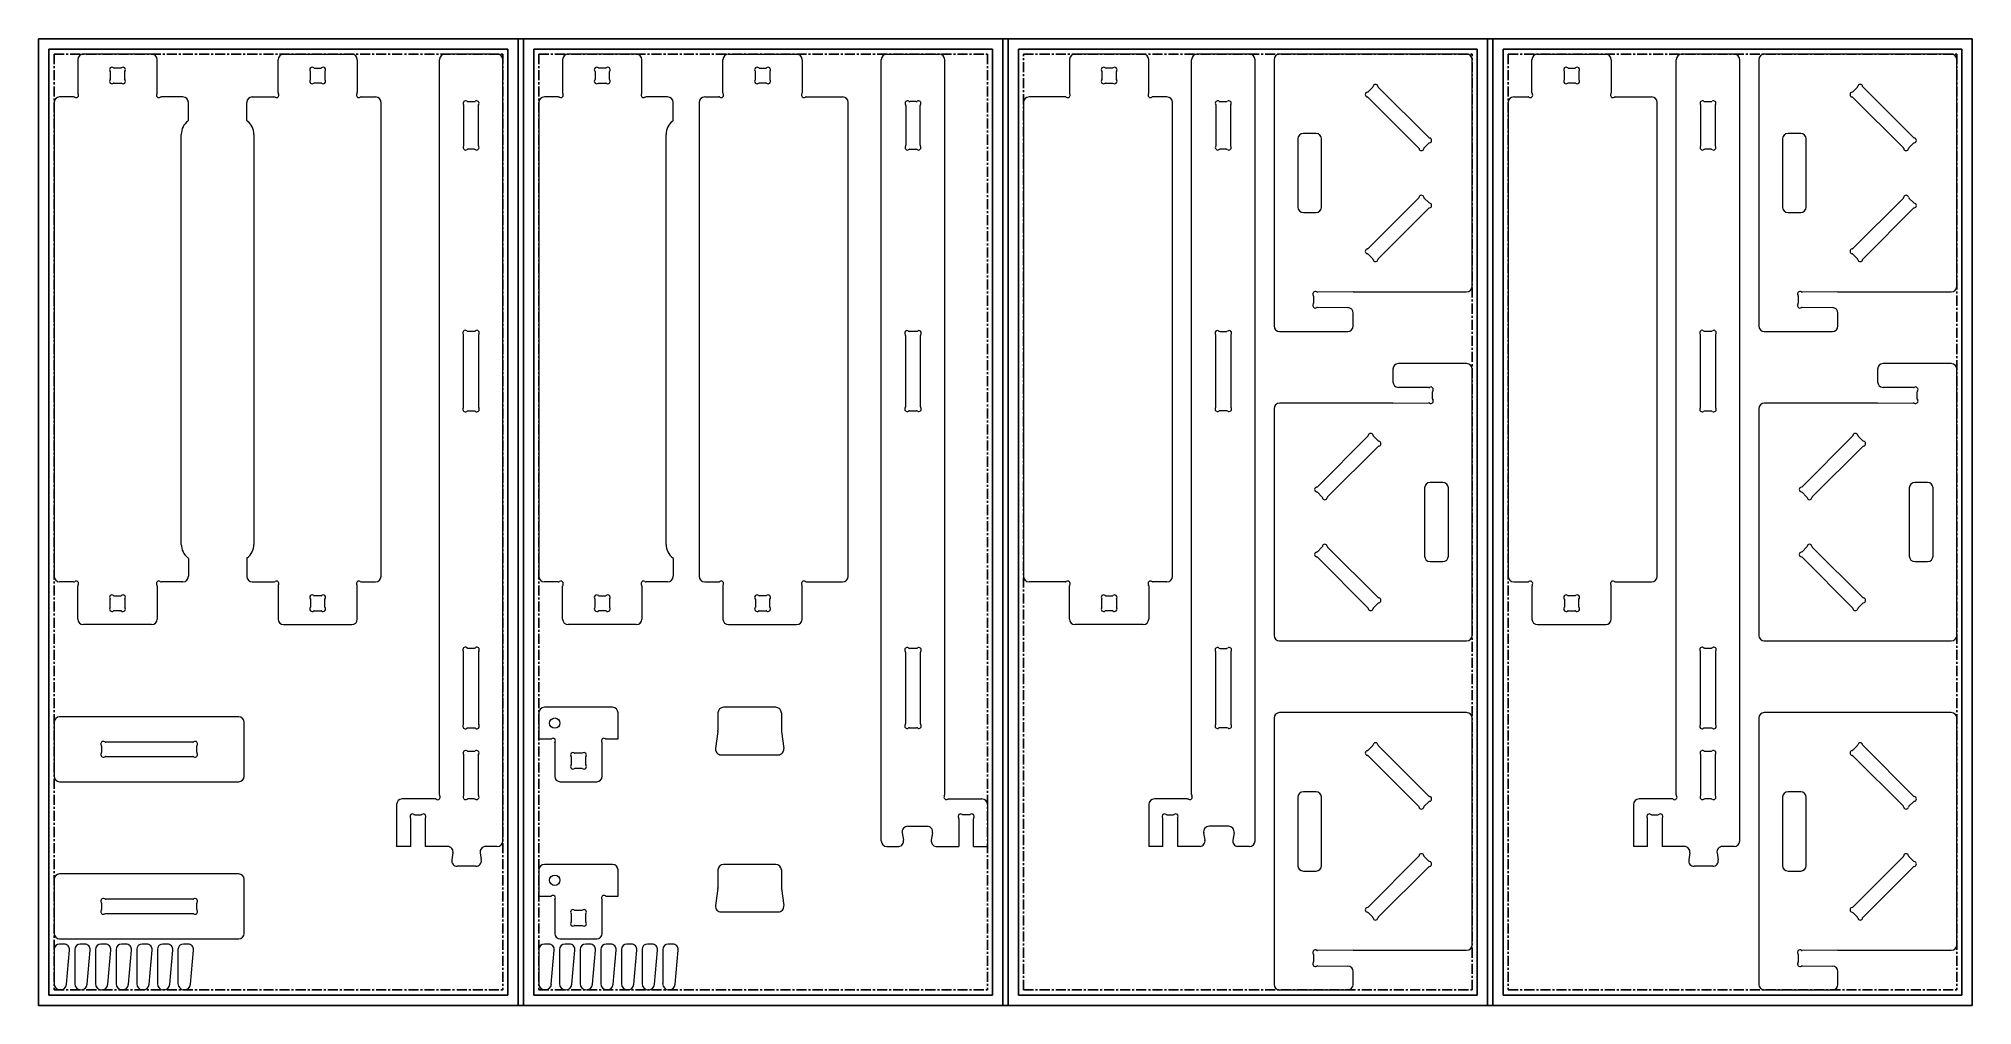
# Model space of a CAD drawing. Header units: millimetres. Extents: x 0 to 2440, y 0 to 1220.
import ezdxf

# ---------------------------------------------------------------- set-up
doc = ezdxf.new("R2010")
doc.units = ezdxf.units.MM
doc.linetypes.add('CENTERX2', pattern=[20.32, 12.7, -2.54, 2.54, -2.54])

msp = doc.modelspace()

# ---------------------------------------------------------------- linework, layer by layer
at = {"color": 7, "linetype": 'Continuous'}
for p, q in [((-0.1, 0), (-0.1, 1220)), ((-0.1, 1220), (605.1, 1220)), ((605.1, 0), (605.1, 1220)), ((611.6, 0), (611.6, 1220)), ((611.6, 1220), (1216.7, 1220)), ((1216.7, 0), (1216.7, 1220)), ((1223.2, 0), (1223.2, 1220)), ((1223.2, 1220), (1828.3, 1220)), ((1828.3, 0), (1828.3, 1220)), ((1834.8, 0), (1834.8, 1220)), ((1834.8, 1220), (2439.9, 1220)), ((2439.9, 0), (2439.9, 1220)), ((12.9, 1207), (592.1, 1207)), ((12.9, 1207), (12.9, 13)), ((592.1, 1207), (592.1, 13)), ((624.6, 1207), (1203.7, 1207)), ((624.6, 1207), (624.6, 13)), ((1203.7, 1207), (1203.7, 13)), ((1236.2, 13), (1236.2, 1207)), ((1236.2, 1207), (1815.3, 1207)), ((1815.3, 13), (1815.3, 1207)), ((1847.8, 1207), (2426.9, 1207)), ((1847.8, 1207), (1847.8, 13)), ((2426.9, 1207), (2426.9, 13)), ((-0.1, 0), (12.9, 0)), ((12.9, 13), (592.1, 13)), ((12.9, 0), (592.1, 0)), ((592.1, 0), (605.1, 0)), ((611.6, 0), (624.6, 0)), ((624.6, 13), (1203.7, 13)), ((624.6, 0), (1203.7, 0)), ((1203.7, 0), (1216.7, 0)), ((1223.2, 0), (1236.2, 0)), ((1236.2, 13), (1815.3, 13)), ((1236.2, 0), (1815.3, 0)), ((1815.3, 0), (1828.3, 0)), ((1834.8, 0), (1847.8, 0)), ((1847.8, 13), (2426.9, 13)), ((1847.8, 0), (2426.9, 0)), ((2426.9, 0), (2439.9, 0))]:
    msp.add_line(p, q, dxfattribs=at)
at = {"color": 7, "linetype": 'Continuous', "lineweight": 15}
for p, q in [((605.1, 1220), (-0.1, 1220)), ((-0.1, 1220), (-0.1, 0)), ((605.1, 0), (605.1, 1220)), ((611.6, 1220), (611.6, 0)), ((1216.7, 1220), (611.6, 1220)), ((1216.7, 0), (1216.7, 1220)), ((1223.2, 1220), (1223.2, 0)), ((1828.3, 1220), (1223.2, 1220)), ((1828.3, 0), (1828.3, 1220)), ((1834.8, 1220), (1834.8, 0)), ((2439.9, 1220), (1834.8, 1220)), ((2439.9, 0), (2439.9, 1220)), ((592.1, 1207), (12.9, 1207)), ((12.9, 1207), (12.9, 13)), ((142.4, 1200.5), (56.4, 1200.5)), ((309, 1200.5), (395, 1200.5)), ((578.6, 1200.5), (512.6, 1200.5)), ((592.1, 13), (592.1, 1207)), ((1203.7, 1207), (624.6, 1207)), ((624.6, 1207), (624.6, 13)), ((754.1, 1200.5), (668.1, 1200.5)), ((870.4, 1200.5), (956.4, 1200.5)), ((1070.2, 1200.5), (1136.2, 1200.5)), ((1203.7, 13), (1203.7, 1207)), ((1815.3, 1207), (1236.2, 1207)), ((1236.2, 1207), (1236.2, 13)), ((1393.7, 1200.5), (1307.7, 1200.5)), ((1527.8, 1200.5), (1461.8, 1200.5)), ((1801.8, 1200.5), (1565.8, 1200.5)), ((1815.3, 13), (1815.3, 1207)), ((2426.9, 1207), (1847.8, 1207)), ((1847.8, 1207), (1847.8, 13)), ((1891.3, 1200.5), (1977.3, 1200.5)), ((2139.4, 1200.5), (2073.4, 1200.5)), ((2413.4, 1200.5), (2177.4, 1200.5)), ((2426.9, 13), (2426.9, 1207)), ((49.4, 1193.5), (49.4, 1152)), ((90.3, 1178.5), (90.3, 1168.6)), ((104, 1183), (94.9, 1183)), ((108.5, 1168.6), (108.5, 1178.5)), ((149.4, 1152), (149.4, 1193.5)), ((302, 1152), (302, 1193.5)), ((342.9, 1168.6), (342.9, 1178.5)), ((347.5, 1183), (356.5, 1183)), ((361.1, 1178.5), (361.1, 1168.6)), ((402, 1193.5), (402, 1152)), ((505.6, 265.5), (505.6, 1193.5)), ((585.6, 207.5), (585.6, 1193.5)), ((661.1, 1193.5), (661.1, 1152)), ((702, 1178.5), (702, 1168.6)), ((715.6, 1183), (706.5, 1183)), ((720.2, 1168.6), (720.2, 1178.5)), ((761.1, 1152), (761.1, 1193.5)), ((863.4, 1151.5), (863.4, 1193.5)), ((904.3, 1168.6), (904.3, 1178.5)), ((908.9, 1183), (917.9, 1183)), ((922.5, 1178.5), (922.5, 1168.6)), ((963.4, 1193.5), (963.4, 1151.5)), ((1063.2, 207.5), (1063.2, 1193.5)), ((1143.2, 266), (1143.2, 1193.5)), ((1300.7, 1193.5), (1300.7, 1151.5)), ((1341.6, 1178.5), (1341.6, 1168.6)), ((1355.2, 1183), (1346.2, 1183)), ((1359.8, 1168.6), (1359.8, 1178.5)), ((1400.7, 1151.5), (1400.7, 1193.5)), ((1454.8, 266), (1454.8, 1193.5)), ((1534.8, 207.5), (1534.8, 1193.5)), ((1558.8, 1193.5), (1558.8, 857.5)), ((1808.8, 907.5), (1808.8, 1193.5)), ((1884.3, 1151.5), (1884.3, 1193.5)), ((1925.2, 1168.6), (1925.2, 1178.5)), ((1929.8, 1183), (1938.8, 1183)), ((1943.4, 1178.5), (1943.4, 1168.6)), ((1984.3, 1193.5), (1984.3, 1151.5)), ((2066.4, 265.5), (2066.4, 1193.5)), ((2146.4, 207.5), (2146.4, 1193.5)), ((2170.4, 1193.5), (2170.4, 857.5)), ((2420.4, 907.5), (2420.4, 1193.5)), ((94.9, 1164), (104, 1164)), ((356.5, 1164), (347.5, 1164)), ((706.5, 1164), (715.6, 1164)), ((917.9, 1164), (908.9, 1164)), ((1346.2, 1164), (1355.2, 1164)), ((1683.3, 1158.8), (1677.5, 1153.1)), ((1754.1, 1095.1), (1690.4, 1158.8)), ((1938.8, 1164), (1929.8, 1164)), ((2294.9, 1158.8), (2289.1, 1153.1)), ((2365.7, 1095.1), (2302, 1158.8)), ((19.4, 1139.5), (19.4, 541.5)), ((44, 1146.5), (26.4, 1146.5)), ((181.9, 1146.5), (154.9, 1146.5)), ((188.9, 1117.3), (188.9, 1139.5)), ((262.5, 1117.3), (262.5, 1139.5)), ((269.5, 1146.5), (296.6, 1146.5)), ((407.4, 1146.5), (425, 1146.5)), ((432, 541.5), (432, 1139.5)), ((536.5, 1085.5), (536.5, 1135.6)), ((541.5, 1140.6), (549.6, 1140.6)), ((554.7, 1135.6), (554.7, 1085.5)), ((631.1, 1139.5), (631.1, 541.5)), ((655.6, 1146.5), (638.1, 1146.5)), ((793.6, 1146.5), (766.5, 1146.5)), ((800.6, 1117.3), (800.6, 1139.5)), ((833.4, 1139.5), (833.4, 541.5)), ((840.4, 1146.5), (858.4, 1146.5)), ((968.3, 1146.5), (1014.4, 1146.5)), ((1021.4, 541.5), (1021.4, 1139.5)), ((1094.1, 1135.6), (1094.1, 1085.5)), ((1107.3, 1140.6), (1099.1, 1140.6)), ((1112.3, 1085.5), (1112.3, 1135.6)), ((1242.7, 1139.5), (1242.7, 541.5)), ((1295.7, 1146.5), (1249.7, 1146.5)), ((1423.7, 1146.5), (1405.6, 1146.5)), ((1430.7, 541.5), (1430.7, 1139.5)), ((1485.7, 1085.5), (1485.7, 1135.6)), ((1490.7, 1140.6), (1498.8, 1140.6)), ((1503.9, 1135.6), (1503.9, 1085.5)), ((1677.5, 1146), (1741.2, 1082.2)), ((1854.3, 1139.5), (1854.3, 541.5)), ((1861.3, 1146.5), (1879.4, 1146.5)), ((1989.3, 1146.5), (2035.3, 1146.5)), ((2042.3, 541.5), (2042.3, 1139.5)), ((2097.3, 1085.5), (2097.3, 1135.6)), ((2102.3, 1140.6), (2110.4, 1140.6)), ((2115.5, 1135.6), (2115.5, 1085.5)), ((2289.1, 1146), (2352.9, 1082.2)), ((179.9, 581.8), (179.9, 1099.3)), ((271.5, 1099.3), (271.5, 581.8)), ((791.6, 581.8), (791.6, 1099.3)), ((1611.8, 1100.5), (1595.8, 1100.5)), ((2223.4, 1100.5), (2207.4, 1100.5)), ((549.6, 1080.4), (541.5, 1080.4)), ((1099.1, 1080.4), (1107.3, 1080.4)), ((1498.8, 1080.4), (1490.7, 1080.4)), ((1588.8, 1093.5), (1588.8, 1007.5)), ((1618.8, 1007.5), (1618.8, 1093.5)), ((1748.4, 1082.2), (1754.1, 1088)), ((2110.4, 1080.4), (2102.3, 1080.4)), ((2200.4, 1093.5), (2200.4, 1007.5)), ((2230.4, 1007.5), (2230.4, 1093.5)), ((2360, 1082.2), (2365.7, 1088)), ((1595.8, 1000.5), (1611.8, 1000.5)), ((1741.2, 1018.8), (1677.5, 955.1)), ((1690.4, 942.2), (1754.1, 1006)), ((1754.1, 1013.1), (1748.4, 1018.8)), ((2207.4, 1000.5), (2223.4, 1000.5)), ((2352.9, 1018.8), (2289.1, 955.1)), ((2302, 942.2), (2365.7, 1006)), ((2365.7, 1013.1), (2360, 1018.8)), ((1677.5, 948), (1683.3, 942.2)), ((2289.1, 948), (2294.9, 942.2)), ((1608.7, 895), (1608.7, 886.1)), ((1658.8, 900.5), (1613.7, 900.1)), ((1613.7, 881), (1651.9, 880.6)), ((1658.8, 900.5), (1801.8, 900.5)), ((2220.3, 895), (2220.3, 886.1)), ((2270.4, 900.5), (2225.3, 900.1)), ((2225.3, 881), (2263.5, 880.6)), ((2270.4, 900.5), (2413.4, 900.5)), ((1658.8, 857.5), (1658.8, 873.6)), ((2270.4, 857.5), (2270.4, 873.6)), ((536.1, 755.1), (536.1, 846)), ((541.1, 851), (550, 851)), ((555.1, 846), (555.1, 755.1)), ((1093.7, 845.6), (1093.7, 755.5)), ((1107.7, 850.6), (1098.7, 850.6)), ((1112.7, 755.5), (1112.7, 845.6)), ((1485.3, 755.5), (1485.3, 845.6)), ((1490.3, 850.6), (1499.2, 850.6)), ((1504.3, 845.6), (1504.3, 755.5)), ((1565.8, 850.5), (1651.8, 850.5)), ((2096.9, 755.1), (2096.9, 846)), ((2101.9, 851), (2110.8, 851)), ((2115.9, 846), (2115.9, 755.1)), ((2177.4, 850.5), (2263.4, 850.5)), ((1801.8, 810), (1715.8, 810)), ((2413.4, 810), (2327.4, 810)), ((1708.8, 803), (1708.8, 787)), ((1808.8, 467), (1808.8, 803)), ((2320.4, 803), (2320.4, 787)), ((2420.4, 467), (2420.4, 803)), ((1708.8, 760), (1565.8, 760)), ((1708.8, 760), (1753.9, 760.5)), ((1753.9, 779.6), (1715.7, 780)), ((1758.9, 765.6), (1758.9, 774.5)), ((2320.4, 760), (2177.4, 760)), ((2320.4, 760), (2365.6, 760.5)), ((2365.6, 779.6), (2327.4, 780)), ((2370.5, 765.6), (2370.5, 774.5)), ((550, 750), (541.1, 750)), ((1098.7, 750.4), (1107.7, 750.4)), ((1499.2, 750.4), (1490.3, 750.4)), ((1558.8, 753), (1558.8, 467)), ((2110.8, 750), (2101.9, 750)), ((2170.4, 753), (2170.4, 467)), ((1677.2, 718.3), (1613.5, 654.6)), ((1690.1, 712.6), (1684.4, 718.3)), ((2288.9, 718.3), (2225.1, 654.6)), ((2301.7, 712.6), (2296, 718.3)), ((1626.4, 641.7), (1690.1, 705.5)), ((2238, 641.7), (2301.7, 705.5)), ((1771.8, 660), (1755.8, 660)), ((2383.4, 660), (2367.4, 660)), ((1613.5, 647.5), (1619.3, 641.7)), ((1748.8, 653), (1748.8, 567)), ((1778.8, 567), (1778.8, 653)), ((2225.1, 647.5), (2230.9, 641.7)), ((2360.4, 653), (2360.4, 567)), ((2390.4, 567), (2390.4, 653)), ((188.9, 563.8), (188.9, 541.5)), ((262.5, 563.8), (262.5, 541.5)), ((800.6, 563.8), (800.6, 541.5)), ((1619.3, 578.3), (1613.5, 572.6)), ((1613.5, 565.5), (1677.2, 501.7)), ((1690.1, 514.6), (1626.4, 578.3)), ((2230.9, 578.3), (2225.1, 572.6)), ((2225.1, 565.5), (2288.9, 501.7)), ((2301.7, 514.6), (2238, 578.3)), ((1755.8, 560), (1771.8, 560)), ((2367.4, 560), (2383.4, 560)), ((44, 534.5), (26.4, 534.5)), ((49.4, 487.5), (49.4, 529.1)), ((90.3, 502.6), (90.3, 512.5)), ((94.9, 517), (104, 517)), ((108.5, 512.5), (108.5, 502.6)), ((149.4, 529.1), (149.4, 487.5)), ((181.9, 534.5), (154.9, 534.5)), ((269.5, 534.5), (296.6, 534.5)), ((302, 529.1), (302, 487.5)), ((342.9, 512.5), (342.9, 502.6)), ((356.5, 517), (347.5, 517)), ((361.1, 502.6), (361.1, 512.5)), ((402, 487.5), (402, 529.1)), ((407.4, 534.5), (425, 534.5)), ((655.6, 534.5), (638.1, 534.5)), ((661.1, 487.5), (661.1, 529.1)), ((702, 502.6), (702, 512.5)), ((706.5, 517), (715.6, 517)), ((720.2, 512.5), (720.2, 502.6)), ((761.1, 529.1), (761.1, 487.5)), ((793.6, 534.5), (766.5, 534.5)), ((840.4, 534.5), (858.4, 534.5)), ((863.4, 529.6), (863.4, 487.5)), ((904.3, 512.5), (904.3, 502.6)), ((917.9, 517), (908.9, 517)), ((922.5, 502.6), (922.5, 512.5)), ((963.4, 487.5), (963.4, 529.6)), ((968.3, 534.5), (1014.4, 534.5)), ((1295.7, 534.5), (1249.7, 534.5)), ((1300.7, 487.5), (1300.7, 529.6)), ((1341.6, 502.6), (1341.6, 512.5)), ((1346.2, 517), (1355.2, 517)), ((1359.8, 512.5), (1359.8, 502.6)), ((1400.7, 529.6), (1400.7, 487.5)), ((1423.7, 534.5), (1405.6, 534.5)), ((1861.3, 534.5), (1879.4, 534.5)), ((1884.3, 529.6), (1884.3, 487.5)), ((1925.2, 512.5), (1925.2, 502.6)), ((1938.8, 517), (1929.8, 517)), ((1943.4, 502.6), (1943.4, 512.5)), ((1984.3, 487.5), (1984.3, 529.6)), ((1989.3, 534.5), (2035.3, 534.5)), ((104, 498), (94.9, 498)), ((347.5, 498), (356.5, 498)), ((715.6, 498), (706.5, 498)), ((908.9, 498), (917.9, 498)), ((1355.2, 498), (1346.2, 498)), ((1684.4, 501.7), (1690.1, 507.5)), ((1929.8, 498), (1938.8, 498)), ((2296, 501.7), (2301.7, 507.5)), ((142.4, 480.5), (56.4, 480.5)), ((309, 480.5), (395, 480.5)), ((754.1, 480.5), (668.1, 480.5)), ((870.4, 480.5), (956.4, 480.5)), ((1393.7, 480.5), (1307.7, 480.5)), ((1891.3, 480.5), (1977.3, 480.5)), ((536.1, 355.1), (536.1, 446)), ((541.1, 451), (550, 451)), ((555.1, 446), (555.1, 355.1)), ((1093.7, 445.6), (1093.7, 355.5)), ((1107.7, 450.6), (1098.7, 450.6)), ((1112.7, 355.5), (1112.7, 445.6)), ((1485.3, 355.5), (1485.3, 445.6)), ((1490.3, 450.6), (1499.2, 450.6)), ((1504.3, 445.6), (1504.3, 355.5)), ((1565.8, 460), (1801.8, 460)), ((2096.9, 355.1), (2096.9, 446)), ((2101.9, 451), (2110.8, 451)), ((2115.9, 446), (2115.9, 355.1)), ((2177.4, 460), (2413.4, 460)), ((631.1, 369.2), (631.1, 336.2)), ((724.1, 376.2), (638.1, 376.2)), ((731.1, 336.2), (731.1, 369.2)), ((857.1, 369.2), (857.1, 346.7)), ((930.1, 376.2), (864.1, 376.2)), ((937.1, 369.2), (937.1, 346.7)), ((1801.8, 369.5), (1565.8, 369.5)), ((2413.4, 369.5), (2177.4, 369.5)), ((19.4, 357.2), (19.4, 289.2)), ((252.4, 364.2), (26.4, 364.2)), ((259.4, 289.2), (259.4, 357.2)), ((550, 350), (541.1, 350)), ((857.1, 345.8), (854.2, 324.2)), ((937.2, 345.8), (940.1, 324.2)), ((1098.7, 350.4), (1107.7, 350.4)), ((1499.2, 350.4), (1490.3, 350.4)), ((1558.8, 362.5), (1558.8, 26.5)), ((1808.8, 76.5), (1808.8, 362.5)), ((2110.8, 350), (2101.9, 350)), ((2170.4, 362.5), (2170.4, 26.5)), ((2420.4, 76.5), (2420.4, 362.5)), ((79.3, 327.3), (79.3, 319.2)), ((194.5, 332.3), (84.4, 332.3)), ((199.5, 319.2), (199.5, 327.3)), ((541.5, 320.7), (549.6, 320.7)), ((631.1, 336.2), (646.1, 336.2)), ((651.1, 331.3), (651.1, 289.2)), ((685.6, 318.2), (676.5, 318.2)), ((711.1, 289.2), (711.1, 331.3)), ((716, 336.2), (731.1, 336.2)), ((1683.3, 327.8), (1677.5, 322.1)), ((1754.1, 264.1), (1690.4, 327.8)), ((2102.3, 320.7), (2110.4, 320.7)), ((2294.9, 327.8), (2289.1, 322.1)), ((2365.7, 264.1), (2302, 327.8)), ((84.4, 314.1), (194.5, 314.1)), ((536.5, 265.6), (536.5, 315.7)), ((554.7, 315.7), (554.7, 265.6)), ((672, 313.7), (672, 303.8)), ((676.5, 299.2), (685.6, 299.2)), ((690.2, 303.8), (690.2, 313.7)), ((861.1, 316.2), (933.1, 316.2)), ((1677.5, 315), (1741.2, 251.2)), ((2097.3, 265.6), (2097.3, 315.7)), ((2115.5, 315.7), (2115.5, 265.6)), ((2289.1, 315), (2352.9, 251.2)), ((26.4, 282.2), (252.4, 282.2)), ((658.1, 282.2), (704.1, 282.2)), ((1611.8, 269.5), (1595.8, 269.5)), ((2223.4, 269.5), (2207.4, 269.5)), ((451.6, 253.5), (451.6, 200.5)), ((500.6, 260.5), (458.6, 260.5)), ((549.6, 260.5), (541.5, 260.5)), ((1148.6, 260.5), (1190.2, 260.5)), ((1197.2, 253.5), (1197.2, 200.5)), ((1400.8, 253.5), (1400.8, 200.5)), ((1449.3, 260.5), (1407.8, 260.5)), ((1588.8, 262.5), (1588.8, 176.5)), ((1618.8, 176.5), (1618.8, 262.5)), ((1748.4, 251.2), (1754.1, 257)), ((2012.4, 253.5), (2012.4, 200.5)), ((2061.4, 260.5), (2019.4, 260.5)), ((2110.4, 260.5), (2102.3, 260.5)), ((2200.4, 262.5), (2200.4, 176.5)), ((2230.4, 176.5), (2230.4, 262.5)), ((2360, 251.2), (2365.7, 257)), ((469.4, 200.5), (469.4, 235.6)), ((474.4, 240.6), (482.5, 240.6)), ((487.6, 235.6), (487.6, 200.5)), ((1096.6, 226), (1120.9, 226)), ((1161.2, 235.6), (1161.2, 200.5)), ((1174.4, 240.6), (1166.2, 240.6)), ((1179.4, 200.5), (1179.4, 235.6)), ((1418.6, 200.5), (1418.6, 235.6)), ((1423.6, 240.6), (1431.7, 240.6)), ((1436.8, 235.6), (1436.8, 200.5)), ((1501.3, 226), (1477, 226)), ((2030.2, 200.5), (2030.2, 235.6)), ((2035.2, 240.6), (2043.3, 240.6)), ((2048.4, 235.6), (2048.4, 200.5)), ((469.4, 200.5), (451.6, 200.5)), ((515.8, 200.5), (487.6, 200.5)), ((578.6, 200.5), (563.9, 200.5)), ((1070.2, 200.5), (1085.3, 200.5)), ((1089.7, 217.7), (1091.3, 208.6)), ((1127.9, 217.7), (1126.3, 208.6)), ((1132.2, 200.5), (1161.2, 200.5)), ((1179.4, 200.5), (1197.2, 200.5)), ((1418.6, 200.5), (1400.8, 200.5)), ((1465.7, 200.5), (1436.8, 200.5)), ((1470, 217.7), (1471.6, 208.6)), ((1508.3, 217.7), (1506.7, 208.6)), ((1527.8, 200.5), (1512.6, 200.5)), ((2030.2, 200.5), (2012.4, 200.5)), ((2076.6, 200.5), (2048.4, 200.5)), ((2139.4, 200.5), (2124.7, 200.5)), ((522.7, 192.4), (521.3, 183.7)), ((551.6, 175.5), (528.2, 175.5)), ((557, 192.3), (558.5, 183.8)), ((631.1, 170.9), (631.1, 137.9)), ((724.1, 177.9), (638.1, 177.9)), ((731.1, 137.9), (731.1, 170.9)), ((857.1, 170.9), (857.1, 148.4)), ((930.1, 177.9), (864.1, 177.9)), ((937.1, 170.9), (937.1, 148.4)), ((1741.2, 187.8), (1677.5, 124.1)), ((1690.4, 111.2), (1754.1, 175)), ((1754.1, 182.1), (1748.4, 187.8)), ((2083.5, 192.4), (2082.1, 183.7)), ((2112.4, 175.5), (2089, 175.5)), ((2117.8, 192.3), (2119.3, 183.8)), ((2352.9, 187.8), (2289.1, 124.1)), ((2302, 111.2), (2365.7, 175)), ((2365.7, 182.1), (2360, 187.8)), ((19.4, 158.9), (19.4, 90.9)), ((252.4, 165.9), (26.4, 165.9)), ((259.4, 90.9), (259.4, 158.9)), ((857.1, 147.5), (854.2, 125.9)), ((937.2, 147.5), (940.1, 125.9)), ((1595.8, 169.5), (1611.8, 169.5)), ((2207.4, 169.5), (2223.4, 169.5)), ((79.3, 129), (79.3, 120.9)), ((194.5, 134), (84.4, 134)), ((199.5, 120.9), (199.5, 129)), ((631.1, 137.9), (646.1, 137.9)), ((651.1, 133), (651.1, 90.9)), ((711.1, 90.9), (711.1, 133)), ((716, 137.9), (731.1, 137.9)), ((84.4, 115.8), (194.5, 115.8)), ((672, 115.4), (672, 105.5)), ((685.6, 119.9), (676.5, 119.9)), ((676.5, 100.9), (685.6, 100.9)), ((690.2, 105.5), (690.2, 115.4)), ((861.1, 117.9), (933.1, 117.9)), ((1677.5, 117), (1683.3, 111.2)), ((2289.1, 117), (2294.9, 111.2)), ((26.4, 83.9), (252.4, 83.9)), ((32, 77.4), (26.4, 77.4)), ((58, 77.4), (52.5, 77.4)), ((84.1, 77.4), (78.5, 77.4)), ((110.1, 77.4), (104.6, 77.4)), ((136.2, 77.4), (130.6, 77.4)), ((162.2, 77.4), (156.7, 77.4)), ((188.3, 77.4), (182.7, 77.4)), ((643.6, 77.4), (638.1, 77.4)), ((658.1, 83.9), (704.1, 83.9)), ((669.7, 77.4), (664.1, 77.4)), ((695.7, 77.4), (690.2, 77.4)), ((721.8, 77.4), (716.2, 77.4)), ((747.8, 77.4), (742.3, 77.4)), ((773.9, 77.4), (768.3, 77.4)), ((799.9, 77.4), (794.4, 77.4)), ((19.4, 70.4), (19.4, 27.4)), ((35.2, 26.7), (39, 69.8)), ((45.5, 70.4), (45.5, 27.4)), ((61.2, 26.7), (65, 69.8)), ((71.5, 70.4), (71.5, 27.4)), ((87.3, 26.7), (91.1, 69.8)), ((97.6, 70.4), (97.6, 27.4)), ((113.3, 26.7), (117.1, 69.8)), ((123.6, 70.4), (123.6, 27.4)), ((139.4, 26.7), (143.2, 69.8)), ((149.7, 70.4), (149.7, 27.4)), ((165.4, 26.7), (169.2, 69.8)), ((175.7, 70.4), (175.7, 27.4)), ((191.5, 26.7), (195.3, 69.8)), ((631.1, 70.4), (631.1, 27.4)), ((646.8, 26.7), (650.6, 69.8)), ((657.1, 70.4), (657.1, 27.4)), ((672.9, 26.7), (676.6, 69.8)), ((683.2, 70.4), (683.2, 27.4)), ((698.9, 26.7), (702.7, 69.8)), ((709.2, 70.4), (709.2, 27.4)), ((725, 26.7), (728.7, 69.8)), ((735.3, 70.4), (735.3, 27.4)), ((751, 26.7), (754.8, 69.8)), ((761.3, 70.4), (761.3, 27.4)), ((777.1, 26.7), (780.8, 69.8)), ((787.4, 70.4), (787.4, 27.4)), ((803.1, 26.7), (806.9, 69.8)), ((1608.7, 64), (1608.7, 55.1)), ((1658.8, 69.5), (1613.7, 69.1)), ((1613.7, 50), (1651.9, 49.6)), ((1658.8, 69.5), (1801.8, 69.5)), ((2220.3, 64), (2220.3, 55.1)), ((2270.4, 69.5), (2225.3, 69.1)), ((2225.3, 50), (2263.5, 49.6)), ((2270.4, 69.5), (2413.4, 69.5)), ((1658.8, 26.5), (1658.8, 42.6)), ((2270.4, 26.5), (2270.4, 42.6)), ((-0.1, 0), (605.1, 0)), ((12.9, 13), (592.1, 13)), ((611.6, 0), (1216.7, 0)), ((624.6, 13), (1203.7, 13)), ((1223.2, 0), (1828.3, 0)), ((1236.2, 13), (1815.3, 13)), ((1565.8, 19.5), (1651.8, 19.5)), ((1834.8, 0), (2439.9, 0)), ((1847.8, 13), (2426.9, 13)), ((2177.4, 19.5), (2263.4, 19.5))]:
    msp.add_line(p, q, dxfattribs=at)
at = {"color": 7, "linetype": 'CENTERX2'}
for p, q in [((605.1, 1220), (611.6, 1220)), ((1216.7, 1220), (1223.2, 1220)), ((1828.3, 1220), (1834.8, 1220)), ((19.4, 1200.5), (585.6, 1200.5)), ((19.4, 1200.5), (19.4, 19.5)), ((585.6, 1200.5), (585.6, 19.5)), ((631.1, 1200.5), (1197.2, 1200.5)), ((631.1, 1200.5), (631.1, 19.5)), ((1197.2, 1200.5), (1197.2, 19.5)), ((1242.7, 1200.5), (1808.8, 1200.5)), ((1242.7, 19.5), (1242.7, 1200.5)), ((1808.8, 19.5), (1808.8, 1200.5)), ((1854.3, 1200.5), (1854.3, 19.5)), ((1854.3, 1200.5), (2420.4, 1200.5)), ((2420.4, 1200.5), (2420.4, 19.5)), ((19.4, 19.5), (585.6, 19.5)), ((605.1, 0), (611.6, 0)), ((631.1, 19.5), (1197.2, 19.5)), ((1216.7, 0), (1223.2, 0)), ((1242.7, 19.5), (1808.8, 19.5)), ((1828.3, 0), (1834.8, 0)), ((1854.3, 19.5), (2420.4, 19.5))]:
    msp.add_line(p, q, dxfattribs=at)
at = {"color": 7, "linetype": 'Continuous', "lineweight": 15}
for centre in [(651.1, 356.2), (651.1, 157.9)]:
    msp.add_circle(centre, 6.5, dxfattribs=at)
for centre, radius, start, end in [((56.4, 1193.5), 7, 90, 180), ((142.4, 1193.5), 7, 0, 90), ((309, 1193.5), 7, 90, 180), ((395, 1193.5), 7, 0, 90), ((512.6, 1193.5), 7, 90, 180), ((578.6, 1193.5), 7, 0, 90), ((668.1, 1193.5), 7, 90, 180), ((754.1, 1193.5), 7, 0, 90), ((870.4, 1193.5), 7, 90, 180), ((956.4, 1193.5), 7, 0, 90), ((1070.2, 1193.5), 7, 90, 180), ((1136.2, 1193.5), 7, 0, 90), ((1307.7, 1193.5), 7, 90, 180), ((1393.7, 1193.5), 7, 0, 90), ((1461.8, 1193.5), 7, 90, 180), ((1527.8, 1193.5), 7, 0, 90), ((1565.8, 1193.5), 7, 90, 180), ((1801.8, 1193.5), 7, 0, 90), ((1891.3, 1193.5), 7, 90, 180), ((1977.3, 1193.5), 7, 0, 90), ((2073.4, 1193.5), 7, 90, 180), ((2139.4, 1193.5), 7, 0, 90), ((2177.4, 1193.5), 7, 90, 180), ((2413.4, 1193.5), 7, 0, 90), ((92.5, 1180.9), 3.1, 48.399, 221.601), ((89.8, 1178.5), 0.5, 0, 41.601), ((94.9, 1183.5), 0.5, 228.399, 270), ((104, 1183.5), 0.5, 270, 311.601), ((106.3, 1180.9), 3.1, 318.399, 131.601), ((109, 1178.5), 0.5, 138.399, 180), ((345.1, 1180.9), 3.1, 48.399, 221.601), ((342.4, 1178.5), 0.5, 0, 41.601), ((347.5, 1183.5), 0.5, 228.399, 270), ((356.5, 1183.5), 0.5, 270, 311.601), ((358.9, 1180.9), 3.1, 318.399, 131.601), ((361.6, 1178.5), 0.5, 138.399, 180), ((704.2, 1180.9), 3.1, 48.399, 221.601), ((701.5, 1178.5), 0.5, 0, 41.601), ((706.5, 1183.5), 0.5, 228.399, 270), ((715.6, 1183.5), 0.5, 270, 311.601), ((718, 1180.9), 3.1, 318.399, 131.601), ((720.7, 1178.5), 0.5, 138.399, 180), ((906.5, 1180.9), 3.1, 48.399, 221.601), ((903.8, 1178.5), 0.5, 0, 41.601), ((908.9, 1183.5), 0.5, 228.399, 270), ((917.9, 1183.5), 0.5, 270, 311.601), ((920.3, 1180.9), 3.1, 318.399, 131.601), ((923, 1178.5), 0.5, 138.399, 180), ((1343.8, 1180.9), 3.1, 48.399, 221.601), ((1341.1, 1178.5), 0.5, 0, 41.601), ((1346.2, 1183.5), 0.5, 228.399, 270), ((1355.2, 1183.5), 0.5, 270, 311.601), ((1357.6, 1180.9), 3.1, 318.399, 131.601), ((1360.3, 1178.5), 0.5, 138.399, 180), ((1927.4, 1180.9), 3.1, 48.399, 221.601), ((1924.7, 1178.5), 0.5, 0, 41.601), ((1929.8, 1183.5), 0.5, 228.399, 270), ((1938.8, 1183.5), 0.5, 270, 311.601), ((1941.2, 1180.9), 3.1, 318.399, 131.601), ((1943.9, 1178.5), 0.5, 138.399, 180), ((47.2, 1148.7), 3.1, 238.6003, 31.3997), ((52.5, 1152), 3.1, 180, 211.3997), ((92.5, 1166.2), 3.1, 138.399, 311.601), ((89.8, 1168.6), 0.5, 318.399, 0), ((94.9, 1163.5), 0.5, 90, 131.601), ((104, 1163.5), 0.5, 48.399, 90), ((106.3, 1166.2), 3.1, 228.399, 41.601), ((109, 1168.6), 0.5, 180, 221.601), ((151.6, 1148.7), 3.1, 148.6003, 301.3997), ((146.3, 1152), 3.1, 328.6003, 0), ((299.8, 1148.7), 3.1, 238.6003, 31.3997), ((305.1, 1152), 3.1, 180, 211.3997), ((345.1, 1166.2), 3.1, 138.399, 311.601), ((342.4, 1168.6), 0.5, 318.399, 0), ((347.5, 1163.5), 0.5, 90, 131.601), ((356.5, 1163.5), 0.5, 48.399, 90), ((358.9, 1166.2), 3.1, 228.399, 41.601), ((361.6, 1168.6), 0.5, 180, 221.601), ((404.2, 1148.7), 3.1, 148.6003, 301.3997), ((398.9, 1152), 3.1, 328.6003, 0), ((658.9, 1148.7), 3.1, 238.6003, 31.3997), ((664.2, 1152), 3.1, 180, 211.3997), ((704.2, 1166.2), 3.1, 138.399, 311.601), ((701.5, 1168.6), 0.5, 318.399, 0), ((706.5, 1163.5), 0.5, 90, 131.601), ((715.6, 1163.5), 0.5, 48.399, 90), ((718, 1166.2), 3.1, 228.399, 41.601), ((720.7, 1168.6), 0.5, 180, 221.601), ((763.3, 1148.7), 3.1, 148.6003, 301.3997), ((758, 1152), 3.1, 328.6003, 0), ((861.2, 1148.7), 3.1, 233.5849, 36.4151), ((864.9, 1151.5), 1.55, 180, 216.4151), ((906.5, 1166.2), 3.1, 138.399, 311.601), ((903.8, 1168.6), 0.5, 318.399, 0), ((908.9, 1163.5), 0.5, 90, 131.601), ((917.9, 1163.5), 0.5, 48.399, 90), ((920.3, 1166.2), 3.1, 228.399, 41.601), ((923, 1168.6), 0.5, 180, 221.601), ((965.6, 1148.7), 3.1, 143.5849, 306.4151), ((961.8, 1151.5), 1.55, 323.5849, 0), ((1298.5, 1148.7), 3.1, 233.5849, 36.4151), ((1302.2, 1151.5), 1.55, 180, 216.4151), ((1343.8, 1166.2), 3.1, 138.399, 311.601), ((1341.1, 1168.6), 0.5, 318.399, 0), ((1346.2, 1163.5), 0.5, 90, 131.601), ((1355.2, 1163.5), 0.5, 48.399, 90), ((1357.6, 1166.2), 3.1, 228.399, 41.601), ((1360.3, 1168.6), 0.5, 180, 221.601), ((1402.9, 1148.7), 3.1, 143.5849, 306.4151), ((1399.1, 1151.5), 1.55, 323.5849, 0), ((1677.1, 1149.5), 3.1, 99.5577, 260.4423), ((1676.2, 1154.4), 1.8, 279.5577, 315), ((1682, 1160.1), 1.8, 315, 350.4423), ((1686.8, 1159.3), 3.1, 9.5577, 170.4423), ((1691.7, 1160.1), 1.8, 189.5577, 225), ((1882.1, 1148.7), 3.1, 233.5849, 36.4151), ((1885.9, 1151.5), 1.55, 180, 216.4151), ((1927.4, 1166.2), 3.1, 138.399, 311.601), ((1924.7, 1168.6), 0.5, 318.399, 0), ((1929.8, 1163.5), 0.5, 90, 131.601), ((1938.8, 1163.5), 0.5, 48.399, 90), ((1941.2, 1166.2), 3.1, 228.399, 41.601), ((1943.9, 1168.6), 0.5, 180, 221.601), ((1986.5, 1148.7), 3.1, 143.5849, 306.4151), ((1982.8, 1151.5), 1.55, 323.5849, 0), ((2288.7, 1149.5), 3.1, 99.5577, 260.4423), ((2287.9, 1154.4), 1.8, 279.5577, 315), ((2293.6, 1160.1), 1.8, 315, 350.4423), ((2298.5, 1159.3), 3.1, 9.5577, 170.4423), ((2303.3, 1160.1), 1.8, 189.5577, 225), ((26.4, 1139.5), 7, 90, 180), ((44, 1143.4), 3.1, 58.6003, 90), ((154.9, 1143.4), 3.1, 90, 121.3997), ((181.9, 1139.5), 7, 0, 90), ((269.5, 1139.5), 7, 90, 180), ((296.6, 1143.4), 3.1, 58.6003, 90), ((407.4, 1143.4), 3.1, 90, 121.3997), ((425, 1139.5), 7, 0, 90), ((538.7, 1138.5), 3.1, 54.5577, 215.4423), ((534.7, 1135.6), 1.8, 0, 35.4423), ((541.5, 1142.4), 1.8, 234.5577, 270), ((549.6, 1142.4), 1.8, 270, 305.4423), ((552.5, 1138.5), 3.1, 324.5577, 125.4423), ((556.5, 1135.6), 1.8, 144.5577, 180), ((638.1, 1139.5), 7, 90, 180), ((655.6, 1143.4), 3.1, 58.6003, 90), ((766.5, 1143.4), 3.1, 90, 121.3997), ((793.6, 1139.5), 7, 0, 90), ((840.4, 1139.5), 7, 90, 180), ((858.4, 1145), 1.55, 53.5849, 90), ((968.3, 1145), 1.55, 90, 126.4151), ((1014.4, 1139.5), 7, 0, 90), ((1096.3, 1138.5), 3.1, 54.5577, 215.4423), ((1092.3, 1135.6), 1.8, 0, 35.4423), ((1099.1, 1142.4), 1.8, 234.5577, 270), ((1107.3, 1142.4), 1.8, 270, 305.4423), ((1110.1, 1138.5), 3.1, 324.5577, 125.4423), ((1114.1, 1135.6), 1.8, 144.5577, 180), ((1249.7, 1139.5), 7, 90, 180), ((1295.7, 1145), 1.55, 53.5849, 90), ((1405.6, 1145), 1.55, 90, 126.4151), ((1423.7, 1139.5), 7, 0, 90), ((1487.8, 1138.5), 3.1, 54.5577, 215.4423), ((1483.9, 1135.6), 1.8, 0, 35.4423), ((1490.7, 1142.4), 1.8, 234.5577, 270), ((1498.8, 1142.4), 1.8, 270, 305.4423), ((1501.7, 1138.5), 3.1, 324.5577, 125.4423), ((1505.7, 1135.6), 1.8, 144.5577, 180), ((1676.2, 1144.7), 1.8, 45, 80.4423), ((1861.3, 1139.5), 7, 90, 180), ((1879.4, 1145), 1.55, 53.5849, 90), ((1989.3, 1145), 1.55, 90, 126.4151), ((2035.3, 1139.5), 7, 0, 90), ((2099.5, 1138.5), 3.1, 54.5577, 215.4423), ((2095.5, 1135.6), 1.8, 0, 35.4423), ((2102.3, 1142.4), 1.8, 234.5577, 270), ((2110.4, 1142.4), 1.8, 270, 305.4423), ((2113.3, 1138.5), 3.1, 324.5577, 125.4423), ((2117.3, 1135.6), 1.8, 144.5577, 180), ((2287.9, 1144.7), 1.8, 45, 80.4423), ((200.9, 1099.3), 21, 126.9334, 180), ((187.4, 1117.3), 1.55, 306.9334, 0), ((264.1, 1117.3), 1.55, 180, 233.0666), ((250.5, 1099.3), 21, 0, 53.0666), ((812.6, 1099.3), 21, 126.9334, 180), ((799, 1117.3), 1.55, 306.9334, 0), ((1595.8, 1093.5), 7, 90, 180), ((1611.8, 1093.5), 7, 0, 90), ((2207.4, 1093.5), 7, 90, 180), ((2223.4, 1093.5), 7, 0, 90), ((538.7, 1082.6), 3.1, 144.5577, 305.4423), ((534.7, 1085.5), 1.8, 324.5577, 0), ((541.5, 1078.6), 1.8, 90, 125.4423), ((549.6, 1078.6), 1.8, 54.5577, 90), ((552.5, 1082.6), 3.1, 234.5577, 35.4423), ((556.5, 1085.5), 1.8, 180, 215.4423), ((1096.3, 1082.6), 3.1, 144.5577, 305.4423), ((1092.3, 1085.5), 1.8, 324.5577, 0), ((1099.1, 1078.6), 1.8, 90, 125.4423), ((1107.3, 1078.6), 1.8, 54.5577, 90), ((1110.1, 1082.6), 3.1, 234.5577, 35.4423), ((1114.1, 1085.5), 1.8, 180, 215.4423), ((1487.8, 1082.6), 3.1, 144.5577, 305.4423), ((1483.9, 1085.5), 1.8, 324.5577, 0), ((1490.7, 1078.6), 1.8, 90, 125.4423), ((1498.8, 1078.6), 1.8, 54.5577, 90), ((1501.7, 1082.6), 3.1, 234.5577, 35.4423), ((1505.7, 1085.5), 1.8, 180, 215.4423), ((1740, 1081), 1.8, 9.5577, 45), ((1744.8, 1081.8), 3.1, 189.5577, 350.4423), ((1749.6, 1081), 1.8, 135, 170.4423), ((1755.4, 1096.4), 1.8, 225, 260.4423), ((1755.4, 1086.7), 1.8, 99.5577, 135), ((1754.6, 1091.6), 3.1, 279.5577, 80.4423), ((2099.5, 1082.6), 3.1, 144.5577, 305.4423), ((2095.5, 1085.5), 1.8, 324.5577, 0), ((2102.3, 1078.6), 1.8, 90, 125.4423), ((2110.4, 1078.6), 1.8, 54.5577, 90), ((2113.3, 1082.6), 3.1, 234.5577, 35.4423), ((2117.3, 1085.5), 1.8, 180, 215.4423), ((2351.6, 1081), 1.8, 9.5577, 45), ((2356.4, 1081.8), 3.1, 189.5577, 350.4423), ((2361.3, 1081), 1.8, 135, 170.4423), ((2367, 1096.4), 1.8, 225, 260.4423), ((2367, 1086.7), 1.8, 99.5577, 135), ((2366.2, 1091.6), 3.1, 279.5577, 80.4423), ((1595.8, 1007.5), 7, 180, 270), ((1611.8, 1007.5), 7, 270, 0), ((1740, 1020.1), 1.8, 315, 350.4423), ((1744.8, 1019.3), 3.1, 9.5577, 170.4423), ((1749.6, 1020.1), 1.8, 189.5577, 225), ((1755.4, 1014.4), 1.8, 225, 260.4423), ((1755.4, 1004.7), 1.8, 99.5577, 135), ((1754.6, 1009.5), 3.1, 279.5577, 80.4423), ((2207.4, 1007.5), 7, 180, 270), ((2223.4, 1007.5), 7, 270, 0), ((2351.6, 1020.1), 1.8, 315, 350.4423), ((2356.4, 1019.3), 3.1, 9.5577, 170.4423), ((2361.3, 1020.1), 1.8, 189.5577, 225), ((2367, 1014.4), 1.8, 225, 260.4423), ((2367, 1004.7), 1.8, 99.5577, 135), ((2366.2, 1009.5), 3.1, 279.5577, 80.4423), ((1677.1, 951.6), 3.1, 99.5577, 260.4423), ((1676.2, 956.4), 1.8, 279.5577, 315), ((2288.7, 951.6), 3.1, 99.5577, 260.4423), ((2287.9, 956.4), 1.8, 279.5577, 315), ((1676.2, 946.7), 1.8, 45, 80.4423), ((1682, 941), 1.8, 9.5577, 45), ((1686.8, 941.8), 3.1, 189.5577, 350.4423), ((1691.7, 941), 1.8, 135, 170.4423), ((2287.9, 946.7), 1.8, 45, 80.4423), ((2293.6, 941), 1.8, 9.5577, 45), ((2298.5, 941.8), 3.1, 189.5577, 350.4423), ((2303.3, 941), 1.8, 135, 170.4423), ((1801.8, 907.5), 7, 270, 0), ((2413.4, 907.5), 7, 270, 0), ((1610.9, 897.9), 3.1, 55.5708, 215.4423), ((1610.9, 883.2), 3.1, 144.5577, 304.4292), ((1606.9, 895), 1.8, 0, 35.4423), ((1606.9, 886.1), 1.8, 324.5577, 0), ((1613.7, 901.9), 1.8, 235.5708, 270.5718), ((1613.7, 879.2), 1.8, 89.4282, 124.4292), ((1651.8, 873.6), 7, 0, 89.4282), ((2222.5, 897.9), 3.1, 55.5708, 215.4423), ((2222.5, 883.2), 3.1, 144.5577, 304.4292), ((2218.5, 895), 1.8, 0, 35.4423), ((2218.5, 886.1), 1.8, 324.5577, 0), ((2225.3, 901.9), 1.8, 235.5708, 270.5718), ((2225.3, 879.2), 1.8, 89.4282, 124.4292), ((2263.4, 873.6), 7, 0, 89.4282), ((1565.8, 857.5), 7, 180, 270), ((1651.8, 857.5), 7, 270, 0), ((2177.4, 857.5), 7, 180, 270), ((2263.4, 857.5), 7, 270, 0), ((538.3, 848.9), 3.1, 54.5577, 215.4423), ((534.3, 846), 1.8, 0, 35.4423), ((541.1, 852.8), 1.8, 234.5577, 270), ((550, 852.8), 1.8, 270, 305.4423), ((552.9, 848.9), 3.1, 324.5577, 125.4423), ((556.9, 846), 1.8, 144.5577, 180), ((1095.9, 848.5), 3.1, 54.5577, 215.4423), ((1091.9, 845.6), 1.8, 0, 35.4423), ((1098.7, 852.4), 1.8, 234.5577, 270), ((1107.7, 852.4), 1.8, 270, 305.4423), ((1110.5, 848.5), 3.1, 324.5577, 125.4423), ((1114.5, 845.6), 1.8, 144.5577, 180), ((1487.4, 848.5), 3.1, 54.5577, 215.4423), ((1483.5, 845.6), 1.8, 0, 35.4423), ((1490.3, 852.4), 1.8, 234.5577, 270), ((1499.2, 852.4), 1.8, 270, 305.4423), ((1502.1, 848.5), 3.1, 324.5577, 125.4423), ((1506.1, 845.6), 1.8, 144.5577, 180), ((2099.1, 848.9), 3.1, 54.5577, 215.4423), ((2095.1, 846), 1.8, 0, 35.4423), ((2101.9, 852.8), 1.8, 234.5577, 270), ((2110.8, 852.8), 1.8, 270, 305.4423), ((2113.7, 848.9), 3.1, 324.5577, 125.4423), ((2117.7, 846), 1.8, 144.5577, 180), ((1715.8, 803), 7, 90, 180), ((1801.8, 803), 7, 0, 90), ((2327.4, 803), 7, 90, 180), ((2413.4, 803), 7, 0, 90), ((1715.8, 787), 7, 180, 269.4282), ((2327.4, 787), 7, 180, 269.4282), ((1565.8, 753), 7, 90, 180), ((1754, 781.4), 1.8, 269.4282, 304.4292), ((1754, 758.7), 1.8, 55.5708, 90.5718), ((1756.7, 777.4), 3.1, 324.5577, 124.4292), ((1756.7, 762.7), 3.1, 235.5708, 35.4423), ((1760.7, 774.5), 1.8, 144.5577, 180), ((1760.7, 765.6), 1.8, 180, 215.4423), ((2177.4, 753), 7, 90, 180), ((2365.6, 781.4), 1.8, 269.4282, 304.4292), ((2365.6, 758.7), 1.8, 55.5708, 90.5718), ((2368.3, 777.4), 3.1, 324.5577, 124.4292), ((2368.3, 762.7), 3.1, 235.5708, 35.4423), ((2372.3, 774.5), 1.8, 144.5577, 180), ((2372.3, 765.6), 1.8, 180, 215.4423), ((538.3, 752.2), 3.1, 144.5577, 305.4423), ((534.3, 755.1), 1.8, 324.5577, 0), ((541.1, 748.2), 1.8, 90, 125.4423), ((550, 748.2), 1.8, 54.5577, 90), ((552.9, 752.2), 3.1, 234.5577, 35.4423), ((556.9, 755.1), 1.8, 180, 215.4423), ((1095.9, 752.6), 3.1, 144.5577, 305.4423), ((1091.9, 755.5), 1.8, 324.5577, 0), ((1098.7, 748.6), 1.8, 90, 125.4423), ((1107.7, 748.6), 1.8, 54.5577, 90), ((1110.5, 752.6), 3.1, 234.5577, 35.4423), ((1114.5, 755.5), 1.8, 180, 215.4423), ((1487.4, 752.6), 3.1, 144.5577, 305.4423), ((1483.5, 755.5), 1.8, 324.5577, 0), ((1490.3, 748.6), 1.8, 90, 125.4423), ((1499.2, 748.6), 1.8, 54.5577, 90), ((1502.1, 752.6), 3.1, 234.5577, 35.4423), ((1506.1, 755.5), 1.8, 180, 215.4423), ((2099.1, 752.2), 3.1, 144.5577, 305.4423), ((2095.1, 755.1), 1.8, 324.5577, 0), ((2101.9, 748.2), 1.8, 90, 125.4423), ((2110.8, 748.2), 1.8, 54.5577, 90), ((2113.7, 752.2), 3.1, 234.5577, 35.4423), ((2117.7, 755.1), 1.8, 180, 215.4423), ((1676, 719.6), 1.8, 315, 350.4423), ((1680.8, 718.8), 3.1, 9.5577, 170.4423), ((1685.6, 719.6), 1.8, 189.5577, 225), ((1691.4, 713.9), 1.8, 225, 260.4423), ((1690.6, 709), 3.1, 279.5577, 80.4423), ((2287.6, 719.6), 1.8, 315, 350.4423), ((2292.4, 718.8), 3.1, 9.5577, 170.4423), ((2297.3, 719.6), 1.8, 189.5577, 225), ((2303, 713.9), 1.8, 225, 260.4423), ((2302.2, 709), 3.1, 279.5577, 80.4423), ((1691.4, 704.2), 1.8, 99.5577, 135), ((2303, 704.2), 1.8, 99.5577, 135), ((1755.8, 653), 7, 90, 180), ((1771.8, 653), 7, 0, 90), ((2367.4, 653), 7, 90, 180), ((2383.4, 653), 7, 0, 90), ((1613.1, 651.1), 3.1, 99.5577, 260.4423), ((1612.2, 655.9), 1.8, 279.5577, 315), ((1612.2, 646.2), 1.8, 45, 80.4423), ((1618, 640.5), 1.8, 9.5577, 45), ((1622.8, 641.3), 3.1, 189.5577, 350.4423), ((1627.7, 640.5), 1.8, 135, 170.4423), ((2224.7, 651.1), 3.1, 99.5577, 260.4423), ((2223.9, 655.9), 1.8, 279.5577, 315), ((2223.9, 646.2), 1.8, 45, 80.4423), ((2229.6, 640.5), 1.8, 9.5577, 45), ((2234.5, 641.3), 3.1, 189.5577, 350.4423), ((2239.3, 640.5), 1.8, 135, 170.4423), ((200.9, 581.8), 21, 180, 233.0666), ((187.4, 563.8), 1.55, 0, 53.0666), ((264.1, 563.8), 1.55, 126.9334, 180), ((250.5, 581.8), 21, 306.9334, 0), ((812.6, 581.8), 21, 180, 233.0666), ((799, 563.8), 1.55, 0, 53.0666), ((1613.1, 569), 3.1, 99.5577, 260.4423), ((1612.2, 573.9), 1.8, 279.5577, 315), ((1612.2, 564.2), 1.8, 45, 80.4423), ((1618, 579.6), 1.8, 315, 350.4423), ((1622.8, 578.8), 3.1, 9.5577, 170.4423), ((1627.7, 579.6), 1.8, 189.5577, 225), ((1755.8, 567), 7, 180, 270), ((1771.8, 567), 7, 270, 0), ((2224.7, 569), 3.1, 99.5577, 260.4423), ((2223.9, 573.9), 1.8, 279.5577, 315), ((2223.9, 564.2), 1.8, 45, 80.4423), ((2229.6, 579.6), 1.8, 315, 350.4423), ((2234.5, 578.8), 3.1, 9.5577, 170.4423), ((2239.3, 579.6), 1.8, 189.5577, 225), ((2367.4, 567), 7, 180, 270), ((2383.4, 567), 7, 270, 0), ((26.4, 541.5), 7, 180, 270), ((181.9, 541.5), 7, 270, 0), ((269.5, 541.5), 7, 180, 270), ((425, 541.5), 7, 270, 0), ((638.1, 541.5), 7, 180, 270), ((793.6, 541.5), 7, 270, 0), ((840.4, 541.5), 7, 180, 270), ((1014.4, 541.5), 7, 270, 0), ((1249.7, 541.5), 7, 180, 270), ((1423.7, 541.5), 7, 270, 0), ((1861.3, 541.5), 7, 180, 270), ((2035.3, 541.5), 7, 270, 0), ((44, 537.6), 3.1, 270, 301.3997), ((47.2, 532.4), 3.1, 328.6003, 121.3997), ((52.5, 529.1), 3.1, 148.6003, 180), ((92.5, 514.9), 3.1, 48.399, 221.601), ((89.8, 512.5), 0.5, 0, 41.601), ((94.9, 517.5), 0.5, 228.399, 270), ((104, 517.5), 0.5, 270, 311.601), ((106.3, 514.9), 3.1, 318.399, 131.601), ((109, 512.5), 0.5, 138.399, 180), ((151.6, 532.4), 3.1, 58.6003, 211.3997), ((146.3, 529.1), 3.1, 0, 31.3997), ((154.9, 537.6), 3.1, 238.6003, 270), ((296.6, 537.6), 3.1, 270, 301.3997), ((299.8, 532.4), 3.1, 328.6003, 121.3997), ((305.1, 529.1), 3.1, 148.6003, 180), ((345.1, 514.9), 3.1, 48.399, 221.601), ((342.4, 512.5), 0.5, 0, 41.601), ((347.5, 517.5), 0.5, 228.399, 270), ((356.5, 517.5), 0.5, 270, 311.601), ((358.9, 514.9), 3.1, 318.399, 131.601), ((361.6, 512.5), 0.5, 138.399, 180), ((404.2, 532.4), 3.1, 58.6003, 211.3997), ((398.9, 529.1), 3.1, 0, 31.3997), ((407.4, 537.6), 3.1, 238.6003, 270), ((655.6, 537.6), 3.1, 270, 301.3997), ((658.9, 532.4), 3.1, 328.6003, 121.3997), ((664.2, 529.1), 3.1, 148.6003, 180), ((704.2, 514.9), 3.1, 48.399, 221.601), ((701.5, 512.5), 0.5, 0, 41.601), ((706.5, 517.5), 0.5, 228.399, 270), ((715.6, 517.5), 0.5, 270, 311.601), ((718, 514.9), 3.1, 318.399, 131.601), ((720.7, 512.5), 0.5, 138.399, 180), ((763.3, 532.4), 3.1, 58.6003, 211.3997), ((758, 529.1), 3.1, 0, 31.3997), ((766.5, 537.6), 3.1, 238.6003, 270), ((858.4, 536.1), 1.55, 270, 306.4151), ((861.2, 532.4), 3.1, 323.5849, 126.4151), ((864.9, 529.6), 1.55, 143.5849, 180), ((906.5, 514.9), 3.1, 48.399, 221.601), ((903.8, 512.5), 0.5, 0, 41.601), ((908.9, 517.5), 0.5, 228.399, 270), ((917.9, 517.5), 0.5, 270, 311.601), ((920.3, 514.9), 3.1, 318.399, 131.601), ((923, 512.5), 0.5, 138.399, 180), ((965.6, 532.4), 3.1, 53.5849, 216.4151), ((961.8, 529.6), 1.55, 0, 36.4151), ((968.3, 536.1), 1.55, 233.5849, 270), ((1295.7, 536.1), 1.55, 270, 306.4151), ((1298.5, 532.4), 3.1, 323.5849, 126.4151), ((1302.2, 529.6), 1.55, 143.5849, 180), ((1343.8, 514.9), 3.1, 48.399, 221.601), ((1341.1, 512.5), 0.5, 0, 41.601), ((1346.2, 517.5), 0.5, 228.399, 270), ((1355.2, 517.5), 0.5, 270, 311.601), ((1357.6, 514.9), 3.1, 318.399, 131.601), ((1360.3, 512.5), 0.5, 138.399, 180), ((1402.9, 532.4), 3.1, 53.5849, 216.4151), ((1399.1, 529.6), 1.55, 0, 36.4151), ((1405.6, 536.1), 1.55, 233.5849, 270), ((1691.4, 515.9), 1.8, 225, 260.4423), ((1690.6, 511.1), 3.1, 279.5577, 80.4423), ((1879.4, 536.1), 1.55, 270, 306.4151), ((1882.1, 532.4), 3.1, 323.5849, 126.4151), ((1885.9, 529.6), 1.55, 143.5849, 180), ((1927.4, 514.9), 3.1, 48.399, 221.601), ((1924.7, 512.5), 0.5, 0, 41.601), ((1929.8, 517.5), 0.5, 228.399, 270), ((1938.8, 517.5), 0.5, 270, 311.601), ((1941.2, 514.9), 3.1, 318.399, 131.601), ((1943.9, 512.5), 0.5, 138.399, 180), ((1986.5, 532.4), 3.1, 53.5849, 216.4151), ((1982.8, 529.6), 1.55, 0, 36.4151), ((1989.3, 536.1), 1.55, 233.5849, 270), ((2303, 515.9), 1.8, 225, 260.4423), ((2302.2, 511.1), 3.1, 279.5577, 80.4423), ((92.5, 500.2), 3.1, 138.399, 311.601), ((89.8, 502.6), 0.5, 318.399, 0), ((94.9, 497.5), 0.5, 90, 131.601), ((104, 497.5), 0.5, 48.399, 90), ((106.3, 500.2), 3.1, 228.399, 41.601), ((109, 502.6), 0.5, 180, 221.601), ((345.1, 500.2), 3.1, 138.399, 311.601), ((342.4, 502.6), 0.5, 318.399, 0), ((347.5, 497.5), 0.5, 90, 131.601), ((356.5, 497.5), 0.5, 48.399, 90), ((358.9, 500.2), 3.1, 228.399, 41.601), ((361.6, 502.6), 0.5, 180, 221.601), ((704.2, 500.2), 3.1, 138.399, 311.601), ((701.5, 502.6), 0.5, 318.399, 0), ((706.5, 497.5), 0.5, 90, 131.601), ((715.6, 497.5), 0.5, 48.399, 90), ((718, 500.2), 3.1, 228.399, 41.601), ((720.7, 502.6), 0.5, 180, 221.601), ((906.5, 500.2), 3.1, 138.399, 311.601), ((903.8, 502.6), 0.5, 318.399, 0), ((908.9, 497.5), 0.5, 90, 131.601), ((917.9, 497.5), 0.5, 48.399, 90), ((920.3, 500.2), 3.1, 228.399, 41.601), ((923, 502.6), 0.5, 180, 221.601), ((1343.8, 500.2), 3.1, 138.399, 311.601), ((1341.1, 502.6), 0.5, 318.399, 0), ((1346.2, 497.5), 0.5, 90, 131.601), ((1355.2, 497.5), 0.5, 48.399, 90), ((1357.6, 500.2), 3.1, 228.399, 41.601), ((1360.3, 502.6), 0.5, 180, 221.601), ((1676, 500.5), 1.8, 9.5577, 45), ((1680.8, 501.3), 3.1, 189.5577, 350.4423), ((1685.6, 500.5), 1.8, 135, 170.4423), ((1691.4, 506.2), 1.8, 99.5577, 135), ((1927.4, 500.2), 3.1, 138.399, 311.601), ((1924.7, 502.6), 0.5, 318.399, 0), ((1929.8, 497.5), 0.5, 90, 131.601), ((1938.8, 497.5), 0.5, 48.399, 90), ((1941.2, 500.2), 3.1, 228.399, 41.601), ((1943.9, 502.6), 0.5, 180, 221.601), ((2287.6, 500.5), 1.8, 9.5577, 45), ((2292.4, 501.3), 3.1, 189.5577, 350.4423), ((2297.3, 500.5), 1.8, 135, 170.4423), ((2303, 506.2), 1.8, 99.5577, 135), ((56.4, 487.5), 7, 180, 270), ((142.4, 487.5), 7, 270, 0), ((309, 487.5), 7, 180, 270), ((395, 487.5), 7, 270, 0), ((668.1, 487.5), 7, 180, 270), ((754.1, 487.5), 7, 270, 0), ((870.4, 487.5), 7, 180, 270), ((956.4, 487.5), 7, 270, 0), ((1307.7, 487.5), 7, 180, 270), ((1393.7, 487.5), 7, 270, 0), ((1565.8, 467), 7, 180, 270), ((1801.8, 467), 7, 270, 0), ((1891.3, 487.5), 7, 180, 270), ((1977.3, 487.5), 7, 270, 0), ((2177.4, 467), 7, 180, 270), ((2413.4, 467), 7, 270, 0), ((538.3, 448.9), 3.1, 54.5577, 215.4423), ((534.3, 446), 1.8, 0, 35.4423), ((541.1, 452.8), 1.8, 234.5577, 270), ((550, 452.8), 1.8, 270, 305.4423), ((552.9, 448.9), 3.1, 324.5577, 125.4423), ((556.9, 446), 1.8, 144.5577, 180), ((1095.9, 448.5), 3.1, 54.5577, 215.4423), ((1091.9, 445.6), 1.8, 0, 35.4423), ((1098.7, 452.4), 1.8, 234.5577, 270), ((1107.7, 452.4), 1.8, 270, 305.4423), ((1110.5, 448.5), 3.1, 324.5577, 125.4423), ((1114.5, 445.6), 1.8, 144.5577, 180), ((1487.4, 448.5), 3.1, 54.5577, 215.4423), ((1483.5, 445.6), 1.8, 0, 35.4423), ((1490.3, 452.4), 1.8, 234.5577, 270), ((1499.2, 452.4), 1.8, 270, 305.4423), ((1502.1, 448.5), 3.1, 324.5577, 125.4423), ((1506.1, 445.6), 1.8, 144.5577, 180), ((2099.1, 448.9), 3.1, 54.5577, 215.4423), ((2095.1, 446), 1.8, 0, 35.4423), ((2101.9, 452.8), 1.8, 234.5577, 270), ((2110.8, 452.8), 1.8, 270, 305.4423), ((2113.7, 448.9), 3.1, 324.5577, 125.4423), ((2117.7, 446), 1.8, 144.5577, 180), ((638.1, 369.2), 7, 90, 180), ((724.1, 369.2), 7, 0, 90), ((864.1, 369.2), 7, 90, 180), ((930.1, 369.2), 7, 0, 90), ((1565.8, 362.5), 7, 90, 180), ((1801.8, 362.5), 7, 0, 90), ((2177.4, 362.5), 7, 90, 180), ((2413.4, 362.5), 7, 0, 90), ((26.4, 357.2), 7, 90, 180), ((252.4, 357.2), 7, 0, 90), ((538.3, 352.2), 3.1, 144.5577, 305.4423), ((534.3, 355.1), 1.8, 324.5577, 0), ((541.1, 348.2), 1.8, 90, 125.4423), ((550, 348.2), 1.8, 54.5577, 90), ((552.9, 352.2), 3.1, 234.5577, 35.4423), ((556.9, 355.1), 1.8, 180, 215.4423), ((850.1, 346.7), 7, 352.4054, 0), ((944.1, 346.7), 7, 180, 187.5946), ((1095.9, 352.6), 3.1, 144.5577, 305.4423), ((1091.9, 355.5), 1.8, 324.5577, 0), ((1098.7, 348.6), 1.8, 90, 125.4423), ((1107.7, 348.6), 1.8, 54.5577, 90), ((1110.5, 352.6), 3.1, 234.5577, 35.4423), ((1114.5, 355.5), 1.8, 180, 215.4423), ((1487.4, 352.6), 3.1, 144.5577, 305.4423), ((1483.5, 355.5), 1.8, 324.5577, 0), ((1490.3, 348.6), 1.8, 90, 125.4423), ((1499.2, 348.6), 1.8, 54.5577, 90), ((1502.1, 352.6), 3.1, 234.5577, 35.4423), ((1506.1, 355.5), 1.8, 180, 215.4423), ((2099.1, 352.2), 3.1, 144.5577, 305.4423), ((2095.1, 355.1), 1.8, 324.5577, 0), ((2101.9, 348.2), 1.8, 90, 125.4423), ((2110.8, 348.2), 1.8, 54.5577, 90), ((2113.7, 352.2), 3.1, 234.5577, 35.4423), ((2117.7, 355.1), 1.8, 180, 215.4423), ((81.5, 330.1), 3.1, 54.5577, 215.4423), ((81.5, 316.3), 3.1, 144.5577, 305.4423), ((77.5, 327.3), 1.8, 0, 35.4423), ((77.5, 319.2), 1.8, 324.5577, 0), ((84.4, 334.1), 1.8, 234.5577, 270), ((194.5, 334.1), 1.8, 270, 305.4423), ((197.3, 330.1), 3.1, 324.5577, 125.4423), ((197.3, 316.3), 3.1, 234.5577, 35.4423), ((201.3, 327.3), 1.8, 144.5577, 180), ((201.3, 319.2), 1.8, 180, 215.4423), ((538.7, 318.6), 3.1, 54.5577, 215.4423), ((541.5, 322.5), 1.8, 234.5577, 270), ((549.6, 322.5), 1.8, 270, 305.4423), ((552.5, 318.6), 3.1, 324.5577, 125.4423), ((646.1, 337.8), 1.55, 270, 306.4151), ((648.9, 334), 3.1, 323.5849, 126.4151), ((652.6, 331.3), 1.55, 143.5849, 180), ((674.2, 316), 3.1, 48.399, 221.601), ((676.5, 318.7), 0.5, 228.399, 270), ((685.6, 318.7), 0.5, 270, 311.601), ((688, 316), 3.1, 318.399, 131.601), ((713.3, 334), 3.1, 53.5849, 216.4151), ((709.5, 331.3), 1.55, 0, 36.4151), ((716, 337.8), 1.55, 233.5849, 270), ((861.1, 323.2), 7, 172.4054, 270), ((933.1, 323.2), 7, 270, 7.5946), ((1677.1, 318.5), 3.1, 99.5577, 260.4423), ((1676.2, 323.4), 1.8, 279.5577, 315), ((1682, 329.1), 1.8, 315, 350.4423), ((1686.8, 328.3), 3.1, 9.5577, 170.4423), ((1691.7, 329.1), 1.8, 189.5577, 225), ((2099.5, 318.6), 3.1, 54.5577, 215.4423), ((2102.3, 322.5), 1.8, 234.5577, 270), ((2110.4, 322.5), 1.8, 270, 305.4423), ((2113.3, 318.6), 3.1, 324.5577, 125.4423), ((2288.7, 318.5), 3.1, 99.5577, 260.4423), ((2287.9, 323.4), 1.8, 279.5577, 315), ((2293.6, 329.1), 1.8, 315, 350.4423), ((2298.5, 328.3), 3.1, 9.5577, 170.4423), ((2303.3, 329.1), 1.8, 189.5577, 225), ((84.4, 312.3), 1.8, 90, 125.4423), ((194.5, 312.3), 1.8, 54.5577, 90), ((534.7, 315.7), 1.8, 0, 35.4423), ((556.5, 315.7), 1.8, 144.5577, 180), ((674.2, 301.4), 3.1, 138.399, 311.601), ((671.5, 313.7), 0.5, 0, 41.601), ((671.5, 303.8), 0.5, 318.399, 0), ((676.5, 298.7), 0.5, 90, 131.601), ((685.6, 298.7), 0.5, 48.399, 90), ((688, 301.4), 3.1, 228.399, 41.601), ((690.7, 313.7), 0.5, 138.399, 180), ((690.7, 303.8), 0.5, 180, 221.601), ((1676.2, 313.7), 1.8, 45, 80.4423), ((2095.5, 315.7), 1.8, 0, 35.4423), ((2117.3, 315.7), 1.8, 144.5577, 180), ((2287.9, 313.7), 1.8, 45, 80.4423), ((26.4, 289.2), 7, 180, 270), ((252.4, 289.2), 7, 270, 0), ((658.1, 289.2), 7, 180, 270), ((704.1, 289.2), 7, 270, 0), ((1595.8, 262.5), 7, 90, 180), ((1611.8, 262.5), 7, 0, 90), ((2207.4, 262.5), 7, 90, 180), ((2223.4, 262.5), 7, 0, 90), ((458.6, 253.5), 7, 90, 180), ((500.6, 259), 1.55, 53.5849, 90), ((503.4, 262.7), 3.1, 233.5849, 36.4151), ((507.1, 265.5), 1.55, 180, 216.4151), ((538.7, 262.7), 3.1, 144.5577, 305.4423), ((534.7, 265.6), 1.8, 324.5577, 0), ((541.5, 258.7), 1.8, 90, 125.4423), ((549.6, 258.7), 1.8, 54.5577, 90), ((552.5, 262.7), 3.1, 234.5577, 35.4423), ((556.5, 265.6), 1.8, 180, 215.4423), ((1145.4, 262.7), 3.1, 148.6003, 301.3997), ((1140.1, 266), 3.1, 328.6003, 0), ((1148.6, 257.4), 3.1, 90, 121.3997), ((1190.2, 253.5), 7, 0, 90), ((1407.8, 253.5), 7, 90, 180), ((1449.3, 257.4), 3.1, 58.6003, 90), ((1452.6, 262.7), 3.1, 238.6003, 31.3997), ((1457.9, 266), 3.1, 180, 211.3997), ((1740, 250), 1.8, 9.5577, 45), ((1744.8, 250.8), 3.1, 189.5577, 350.4423), ((1749.6, 250), 1.8, 135, 170.4423), ((1755.4, 265.4), 1.8, 225, 260.4423), ((1755.4, 255.7), 1.8, 99.5577, 135), ((1754.6, 260.6), 3.1, 279.5577, 80.4423), ((2019.4, 253.5), 7, 90, 180), ((2061.4, 259), 1.55, 53.5849, 90), ((2064.2, 262.7), 3.1, 233.5849, 36.4151), ((2067.9, 265.5), 1.55, 180, 216.4151), ((2099.5, 262.7), 3.1, 144.5577, 305.4423), ((2095.5, 265.6), 1.8, 324.5577, 0), ((2102.3, 258.7), 1.8, 90, 125.4423), ((2110.4, 258.7), 1.8, 54.5577, 90), ((2113.3, 262.7), 3.1, 234.5577, 35.4423), ((2117.3, 265.6), 1.8, 180, 215.4423), ((2351.6, 250), 1.8, 9.5577, 45), ((2356.4, 250.8), 3.1, 189.5577, 350.4423), ((2361.3, 250), 1.8, 135, 170.4423), ((2367, 265.4), 1.8, 225, 260.4423), ((2367, 255.7), 1.8, 99.5577, 135), ((2366.2, 260.6), 3.1, 279.5577, 80.4423), ((471.6, 238.5), 3.1, 54.5577, 215.4423), ((467.6, 235.6), 1.8, 0, 35.4423), ((474.4, 242.4), 1.8, 234.5577, 270), ((482.5, 242.4), 1.8, 270, 305.4423), ((485.4, 238.5), 3.1, 324.5577, 125.4423), ((489.4, 235.6), 1.8, 144.5577, 180), ((1096.6, 218.9), 7.1, 90, 190), ((1120.9, 218.9), 7.1, 350, 90), ((1163.4, 238.5), 3.1, 54.5577, 215.4423), ((1159.4, 235.6), 1.8, 0, 35.4423), ((1166.2, 242.4), 1.8, 234.5577, 270), ((1174.4, 242.4), 1.8, 270, 305.4423), ((1177.2, 238.5), 3.1, 324.5577, 125.4423), ((1181.2, 235.6), 1.8, 144.5577, 180), ((1420.7, 238.5), 3.1, 54.5577, 215.4423), ((1416.8, 235.6), 1.8, 0, 35.4423), ((1423.6, 242.4), 1.8, 234.5577, 270), ((1431.7, 242.4), 1.8, 270, 305.4423), ((1434.6, 238.5), 3.1, 324.5577, 125.4423), ((1438.6, 235.6), 1.8, 144.5577, 180), ((1477, 218.9), 7.1, 90, 190), ((1501.3, 218.9), 7.1, 350, 90), ((2032.4, 238.5), 3.1, 54.5577, 215.4423), ((2028.4, 235.6), 1.8, 0, 35.4423), ((2035.2, 242.4), 1.8, 234.5577, 270), ((2043.3, 242.4), 1.8, 270, 305.4423), ((2046.2, 238.5), 3.1, 324.5577, 125.4423), ((2050.2, 235.6), 1.8, 144.5577, 180), ((515.8, 193.5), 7, 350.9097, 90), ((563.9, 193.5), 7, 90, 190), ((578.6, 207.5), 7, 270, 0), ((1070.2, 207.5), 7, 180, 270), ((1084.5, 207.4), 6.9, 277.1251, 10), ((1133.1, 207.4), 6.9, 170, 262.8749), ((1464.8, 207.4), 6.9, 277.1251, 10), ((1513.5, 207.4), 6.9, 170, 262.8749), ((1527.8, 207.5), 7, 270, 0), ((2076.6, 193.5), 7, 350.9097, 90), ((2124.7, 193.5), 7, 90, 190), ((2139.4, 207.5), 7, 270, 0), ((528.2, 182.5), 7, 170.9097, 270), ((551.6, 182.5), 7, 270, 10), ((638.1, 170.9), 7, 90, 180), ((724.1, 170.9), 7, 0, 90), ((864.1, 170.9), 7, 90, 180), ((930.1, 170.9), 7, 0, 90), ((1595.8, 176.5), 7, 180, 270), ((1611.8, 176.5), 7, 270, 0), ((1740, 189.1), 1.8, 315, 350.4423), ((1744.8, 188.3), 3.1, 9.5577, 170.4423), ((1749.6, 189.1), 1.8, 189.5577, 225), ((1755.4, 183.4), 1.8, 225, 260.4423), ((1755.4, 173.7), 1.8, 99.5577, 135), ((1754.6, 178.5), 3.1, 279.5577, 80.4423), ((2089, 182.5), 7, 170.9097, 270), ((2112.4, 182.5), 7, 270, 10), ((2207.4, 176.5), 7, 180, 270), ((2223.4, 176.5), 7, 270, 0), ((2351.6, 189.1), 1.8, 315, 350.4423), ((2356.4, 188.3), 3.1, 9.5577, 170.4423), ((2361.3, 189.1), 1.8, 189.5577, 225), ((2367, 183.4), 1.8, 225, 260.4423), ((2367, 173.7), 1.8, 99.5577, 135), ((2366.2, 178.5), 3.1, 279.5577, 80.4423), ((26.4, 158.9), 7, 90, 180), ((252.4, 158.9), 7, 0, 90), ((850.1, 148.4), 7, 352.4054, 0), ((944.1, 148.4), 7, 180, 187.5946), ((81.5, 131.8), 3.1, 54.5577, 215.4423), ((77.5, 129), 1.8, 0, 35.4423), ((84.4, 135.8), 1.8, 234.5577, 270), ((194.5, 135.8), 1.8, 270, 305.4423), ((197.3, 131.8), 3.1, 324.5577, 125.4423), ((201.3, 129), 1.8, 144.5577, 180), ((646.1, 139.5), 1.55, 270, 306.4151), ((648.9, 135.7), 3.1, 323.5849, 126.4151), ((652.6, 133), 1.55, 143.5849, 180), ((713.3, 135.7), 3.1, 53.5849, 216.4151), ((709.5, 133), 1.55, 0, 36.4151), ((716, 139.5), 1.55, 233.5849, 270), ((861.1, 124.9), 7, 172.4054, 270), ((933.1, 124.9), 7, 270, 7.5946), ((1677.1, 120.6), 3.1, 99.5577, 260.4423), ((1676.2, 125.4), 1.8, 279.5577, 315), ((2288.7, 120.6), 3.1, 99.5577, 260.4423), ((2287.9, 125.4), 1.8, 279.5577, 315), ((81.5, 118), 3.1, 144.5577, 305.4423), ((77.5, 120.9), 1.8, 324.5577, 0), ((84.4, 114), 1.8, 90, 125.4423), ((194.5, 114), 1.8, 54.5577, 90), ((197.3, 118), 3.1, 234.5577, 35.4423), ((201.3, 120.9), 1.8, 180, 215.4423), ((674.2, 117.7), 3.1, 48.399, 221.601), ((674.2, 103.1), 3.1, 138.399, 311.601), ((671.5, 115.4), 0.5, 0, 41.601), ((671.5, 105.5), 0.5, 318.399, 0), ((676.5, 120.4), 0.5, 228.399, 270), ((676.5, 100.4), 0.5, 90, 131.601), ((685.6, 120.4), 0.5, 270, 311.601), ((685.6, 100.4), 0.5, 48.399, 90), ((688, 117.7), 3.1, 318.399, 131.601), ((688, 103.1), 3.1, 228.399, 41.601), ((690.7, 115.4), 0.5, 138.399, 180), ((690.7, 105.5), 0.5, 180, 221.601), ((1676.2, 115.7), 1.8, 45, 80.4423), ((1682, 110), 1.8, 9.5577, 45), ((1686.8, 110.8), 3.1, 189.5577, 350.4423), ((1691.7, 110), 1.8, 135, 170.4423), ((2287.9, 115.7), 1.8, 45, 80.4423), ((2293.6, 110), 1.8, 9.5577, 45), ((2298.5, 110.8), 3.1, 189.5577, 350.4423), ((2303.3, 110), 1.8, 135, 170.4423), ((26.4, 90.9), 7, 180, 270), ((26.4, 70.4), 7, 90, 180), ((32, 70.4), 7, 355, 90), ((52.5, 70.4), 7, 90, 180), ((58, 70.4), 7, 355, 90), ((78.5, 70.4), 7, 90, 180), ((84.1, 70.4), 7, 355, 90), ((104.6, 70.4), 7, 90, 180), ((110.1, 70.4), 7, 355, 90), ((130.6, 70.4), 7, 90, 180), ((136.2, 70.4), 7, 355, 90), ((156.7, 70.4), 7, 90, 180), ((162.2, 70.4), 7, 355, 90), ((182.7, 70.4), 7, 90, 180), ((188.3, 70.4), 7, 355, 90), ((252.4, 90.9), 7, 270, 0), ((638.1, 70.4), 7, 90, 180), ((643.6, 70.4), 7, 355, 90), ((658.1, 90.9), 7, 180, 270), ((664.1, 70.4), 7, 90, 180), ((669.7, 70.4), 7, 355, 90), ((690.2, 70.4), 7, 90, 180), ((695.7, 70.4), 7, 355, 90), ((704.1, 90.9), 7, 270, 0), ((716.2, 70.4), 7, 90, 180), ((721.8, 70.4), 7, 355, 90), ((742.3, 70.4), 7, 90, 180), ((747.8, 70.4), 7, 355, 90), ((768.3, 70.4), 7, 90, 180), ((773.9, 70.4), 7, 355, 90), ((794.4, 70.4), 7, 90, 180), ((799.9, 70.4), 7, 355, 90), ((1801.8, 76.5), 7, 270, 0), ((2413.4, 76.5), 7, 270, 0), ((1610.9, 66.9), 3.1, 55.5708, 215.4423), ((1610.9, 52.2), 3.1, 144.5577, 304.4292), ((1606.9, 64), 1.8, 0, 35.4423), ((1606.9, 55.1), 1.8, 324.5577, 0), ((1613.7, 70.9), 1.8, 235.5708, 270.5718), ((1613.7, 48.2), 1.8, 89.4282, 124.4292), ((1651.8, 42.6), 7, 0, 89.4282), ((2222.5, 66.9), 3.1, 55.5708, 215.4423), ((2222.5, 52.2), 3.1, 144.5577, 304.4292), ((2218.5, 64), 1.8, 0, 35.4423), ((2218.5, 55.1), 1.8, 324.5577, 0), ((2225.3, 70.9), 1.8, 235.5708, 270.5718), ((2225.3, 48.2), 1.8, 89.4282, 124.4292), ((2263.4, 42.6), 7, 0, 89.4282), ((27.3, 27.4), 7.89, 180, 355), ((53.4, 27.4), 7.89, 180, 355), ((79.4, 27.4), 7.89, 180, 355), ((105.5, 27.4), 7.89, 180, 355), ((131.5, 27.4), 7.89, 180, 355), ((157.6, 27.4), 7.89, 180, 355), ((183.6, 27.4), 7.89, 180, 355), ((639, 27.4), 7.89, 180, 355), ((665, 27.4), 7.89, 180, 355), ((691.1, 27.4), 7.89, 180, 355), ((717.1, 27.4), 7.89, 180, 355), ((743.2, 27.4), 7.89, 180, 355), ((769.2, 27.4), 7.89, 180, 355), ((795.2, 27.4), 7.89, 180, 355), ((1565.8, 26.5), 7, 180, 270), ((1651.8, 26.5), 7, 270, 0), ((2177.4, 26.5), 7, 180, 270), ((2263.4, 26.5), 7, 270, 0)]:
    msp.add_arc(centre, radius, start, end, dxfattribs=at)

doc.saveas('drawing.dxf')
